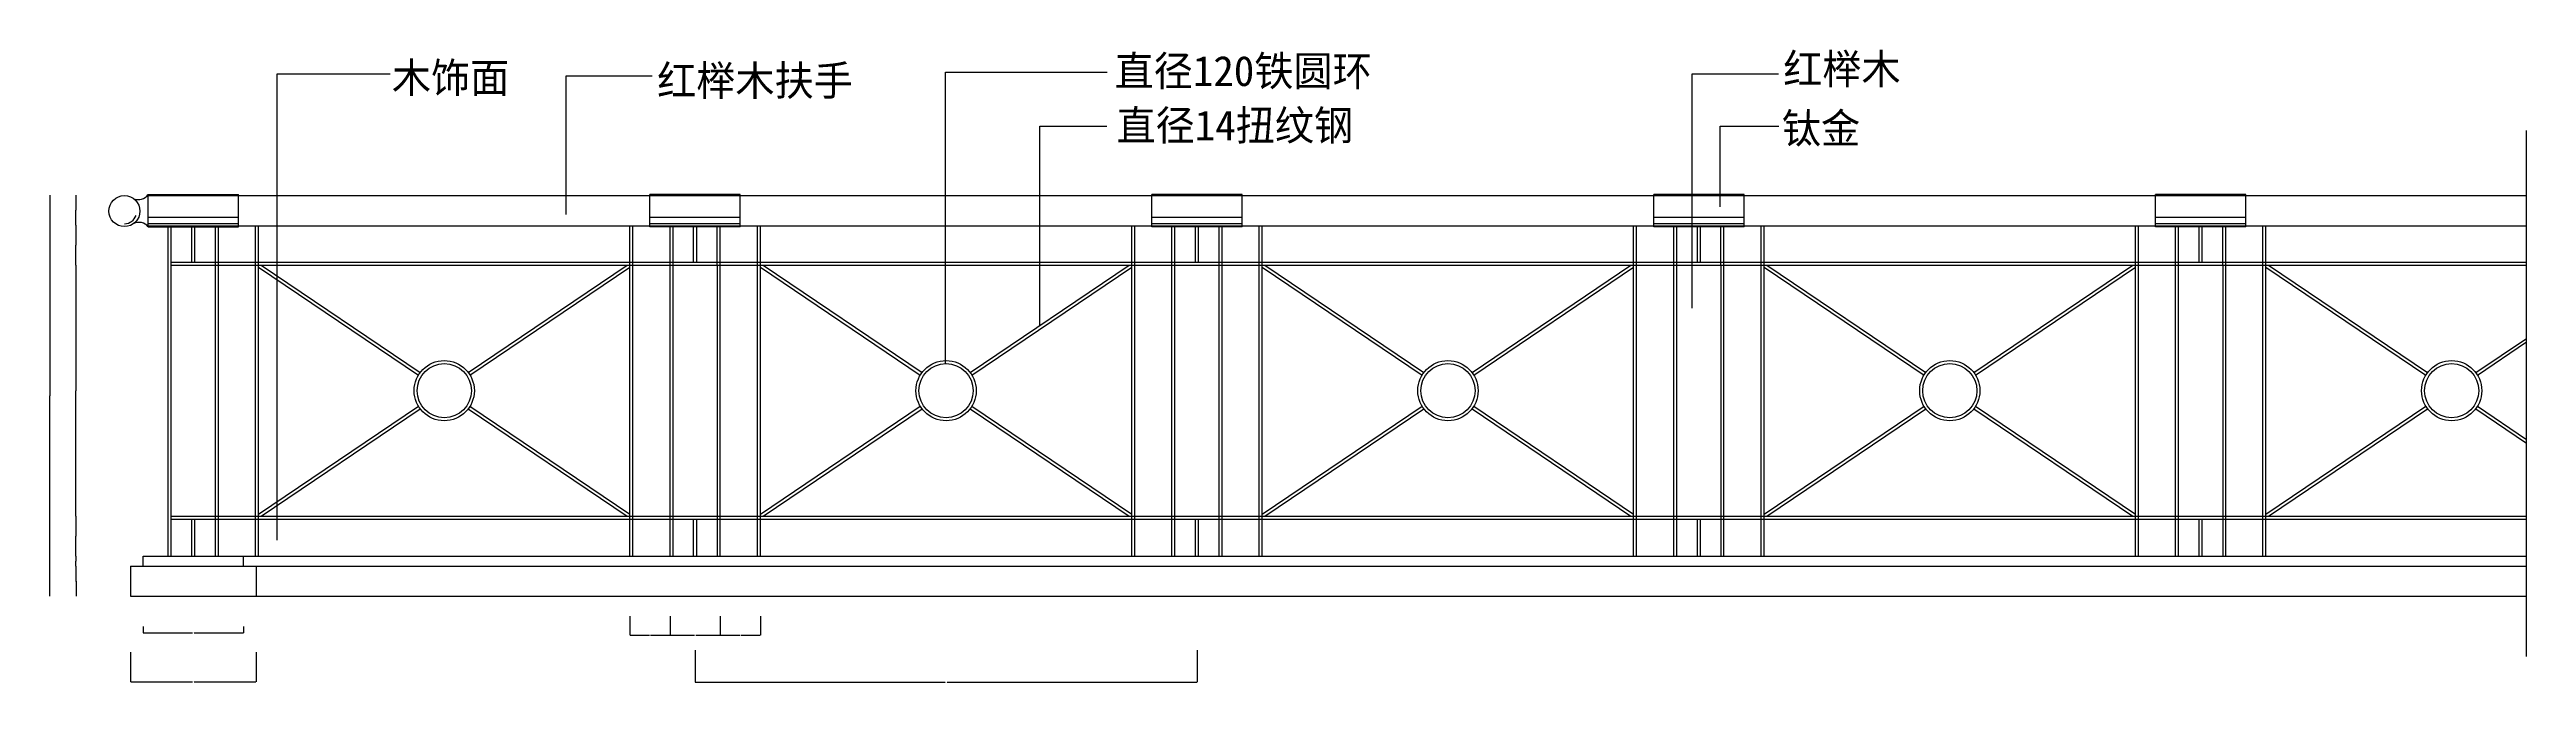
# Model space of a CAD drawing. Header units: metres. Extents: x 326 to 5262, y 5687 to 6949.
import ezdxf

# ---------------------------------------------------------------- set-up
doc = ezdxf.new("R2010")
doc.units = ezdxf.units.M
for name, color, linetype in [('3', 3, 'Continuous'), ('4', 4, 'Continuous'), ('DIM', 3, 'Continuous'), ('TEXT', 3, 'Continuous')]:
    doc.layers.add(name, color=color, linetype=linetype)
doc.dimstyles.get("Standard").update_dxf_attribs({"dimtxt": 2.5, "dimasz": 2.5, "dimexe": 1.25, "dimexo": 0.625, "dimtad": 1, "dimcen": 2.5, "dimazin": 3, "dimtfac": 1, "dimtmove": 0, "dimatfit": 3})

# ---------------------------------------------------------------- blocks, each defined once
blk = doc.blocks.new('*D1')
for p, q in [((487.81, 5747.51), (487.81, 5688.38)), ((737.81, 5747.51), (737.81, 5688.38)), ((488.06, 5688.38), (611.31, 5688.38)), ((614.31, 5688.38), (737.56, 5688.38))]:
    blk.add_line(p, q)
at = {"layer": 'Defpoints'}
for p in [(487.81, 5747.51), (737.81, 5747.51), (487.81, 5688.38)]:
    blk.add_point(p, dxfattribs=at)
at = {"layer": 'DIM', "insert": (612.81, 5688.38), "char_height": 1, "attachment_point": 5}
blk.add_mtext('250', dxfattribs=at)
blk = doc.blocks.new('*D2')
for p, q in [((326.83, 6658.78), (326.83, 6258.78)), ((326.58, 6258.78), (326.33, 6258.78)), ((326.83, 5858.78), (326.83, 6258.78)), ((326.83, 6258.78), (326.83, 6258.78)), ((327.08, 6258.78), (327.33, 6258.78))]:
    blk.add_line(p, q)
at = {"layer": 'Defpoints'}
for p in [(326.83, 6658.78), (326.83, 6258.78), (326.83, 5858.78)]:
    blk.add_point(p, dxfattribs=at)
at = {"layer": 'DIM', "insert": (326.83, 6259.905), "char_height": 1, "attachment_point": 5}
blk.add_mtext('0', dxfattribs=at)
blk = doc.blocks.new('*D3')
for p, q in [((378.7, 6518.78), (378.7, 6268.78)), ((378.45, 6268.78), (378.2, 6268.78)), ((378.7, 6018.78), (378.7, 6268.78)), ((378.7, 6268.78), (378.7, 6268.78)), ((378.95, 6268.78), (379.2, 6268.78))]:
    blk.add_line(p, q)
at = {"layer": 'Defpoints'}
for p in [(378.7, 6518.78), (378.7, 6268.78), (378.7, 6018.78)]:
    blk.add_point(p, dxfattribs=at)
at = {"layer": 'DIM', "insert": (378.7, 6269.905), "char_height": 1, "attachment_point": 5}
blk.add_mtext('0', dxfattribs=at)
blk = doc.blocks.new('*D4')
for p, q in [((378.45, 5928.78), (378.2, 5928.78)), ((378.7, 5938.78), (378.7, 5928.78)), ((378.7, 5918.78), (378.7, 5928.78)), ((378.7, 5928.78), (378.7, 5928.78)), ((378.95, 5928.78), (379.2, 5928.78))]:
    blk.add_line(p, q)
at = {"layer": 'Defpoints'}
for p in [(378.7, 5938.78), (378.7, 5928.78), (378.7, 5918.78)]:
    blk.add_point(p, dxfattribs=at)
at = {"layer": 'DIM', "insert": (378.7, 5929.905), "char_height": 1, "attachment_point": 5}
blk.add_mtext('0', dxfattribs=at)
blk = doc.blocks.new('*D5')
for p, q in [((378.45, 5978.78), (378.2, 5978.78)), ((378.7, 6018.78), (378.7, 5978.78)), ((378.7, 5938.78), (378.7, 5978.78)), ((378.7, 5978.78), (378.7, 5978.78)), ((378.95, 5978.78), (379.2, 5978.78))]:
    blk.add_line(p, q)
at = {"layer": 'Defpoints'}
for p in [(378.7, 6018.78), (378.7, 5978.78), (378.7, 5938.78)]:
    blk.add_point(p, dxfattribs=at)
at = {"layer": 'DIM', "insert": (378.7, 5979.905), "char_height": 1, "attachment_point": 5}
blk.add_mtext('80', dxfattribs=at)
blk = doc.blocks.new('*D6')
for p, q in [((378.45, 5888.78), (378.2, 5888.78)), ((378.7, 5918.78), (378.7, 5888.78)), ((378.7, 5888.78), (379.74, 5888.78)), ((379.74, 5858.78), (379.74, 5888.78)), ((379.99, 5888.78), (380.24, 5888.78))]:
    blk.add_line(p, q)
at = {"layer": 'Defpoints'}
for p in [(378.7, 5918.78), (378.7, 5888.78), (379.74, 5858.78)]:
    blk.add_point(p, dxfattribs=at)
at = {"layer": 'DIM', "insert": (379.22, 5889.905), "char_height": 1, "attachment_point": 5}
blk.add_mtext('1,04', dxfattribs=at)
blk = doc.blocks.new('*D7')
for p, q in [((512.81, 5798.24), (512.81, 5786.02)), ((513.06, 5786.02), (611.28, 5786.02)), ((614.28, 5786.02), (712.5, 5786.02)), ((712.75, 5798.24), (712.75, 5786.02))]:
    blk.add_line(p, q)
at = {"layer": 'Defpoints'}
for p in [(512.81, 5798.24), (512.81, 5786.02), (712.75, 5798.24)]:
    blk.add_point(p, dxfattribs=at)
at = {"layer": 'DIM', "insert": (612.78, 5786.02), "char_height": 1, "attachment_point": 5}
blk.add_mtext('200', dxfattribs=at)
blk = doc.blocks.new('*D8')
for p, q in [((378.45, 6628.93), (378.2, 6628.93)), ((378.7, 6658.78), (378.7, 6628.93)), ((378.7, 6599.07), (378.7, 6628.93)), ((378.7, 6628.93), (378.7, 6628.93)), ((378.95, 6628.93), (379.2, 6628.93))]:
    blk.add_line(p, q)
at = {"layer": 'Defpoints'}
for p in [(378.7, 6658.78), (378.7, 6628.93), (378.7, 6599.07)]:
    blk.add_point(p, dxfattribs=at)
at = {"layer": 'DIM', "insert": (378.7, 6630.055), "char_height": 1, "attachment_point": 5}
blk.add_mtext('60', dxfattribs=at)
blk = doc.blocks.new('*D9')
for p, q in [((378.7, 6599.07), (378.7, 6558.93)), ((378.45, 6558.93), (378.2, 6558.93)), ((378.7, 6518.78), (378.7, 6558.93)), ((378.7, 6558.93), (378.7, 6558.93)), ((378.95, 6558.93), (379.2, 6558.93))]:
    blk.add_line(p, q)
at = {"layer": 'Defpoints'}
for p in [(378.7, 6599.07), (378.7, 6558.93), (378.7, 6518.78)]:
    blk.add_point(p, dxfattribs=at)
at = {"layer": 'DIM', "insert": (378.7, 6560.055), "char_height": 1, "attachment_point": 5}
blk.add_mtext('80', dxfattribs=at)
blk = doc.blocks.new('*D10')
for p, q in [((1612.81, 5751.36), (1612.81, 5687.54)), ((2612.81, 5751.36), (2612.81, 5687.54)), ((1613.06, 5687.54), (2110.81, 5687.54)), ((2114.81, 5687.54), (2612.56, 5687.54))]:
    blk.add_line(p, q)
at = {"layer": 'Defpoints'}
for p in [(1612.81, 5751.36), (2612.81, 5751.36), (1612.81, 5687.54)]:
    blk.add_point(p, dxfattribs=at)
at = {"layer": 'DIM', "insert": (2112.81, 5687.54), "char_height": 1, "attachment_point": 5}
blk.add_mtext('1000', dxfattribs=at)
blk = doc.blocks.new('*D11')
for p, q in [((1662.81, 5819.37), (1662.81, 5781.38)), ((1663.06, 5781.38), (1701.81, 5781.38)), ((1703.81, 5781.38), (1742.56, 5781.38)), ((1742.81, 5819.37), (1742.81, 5781.38))]:
    blk.add_line(p, q)
at = {"layer": 'Defpoints'}
for p in [(1662.81, 5819.37), (1662.81, 5781.38), (1742.81, 5819.37)]:
    blk.add_point(p, dxfattribs=at)
at = {"layer": 'DIM', "insert": (1702.81, 5781.38), "char_height": 1, "attachment_point": 5}
blk.add_mtext('80', dxfattribs=at)
blk = doc.blocks.new('*D12')
for p, q in [((1482.81, 5819.37), (1482.81, 5781.38)), ((1483.06, 5781.38), (1521.81, 5781.38)), ((1523.81, 5781.38), (1562.56, 5781.38)), ((1562.81, 5819.37), (1562.81, 5781.38))]:
    blk.add_line(p, q)
at = {"layer": 'Defpoints'}
for p in [(1482.81, 5819.37), (1482.81, 5781.38), (1562.81, 5819.37)]:
    blk.add_point(p, dxfattribs=at)
at = {"layer": 'DIM', "insert": (1522.81, 5781.38), "char_height": 1, "attachment_point": 5}
blk.add_mtext('80', dxfattribs=at)
blk = doc.blocks.new('*D13')
for p, q in [((1562.81, 5819.37), (1562.81, 5781.38)), ((1563.06, 5781.38), (1611.31, 5781.38)), ((1614.31, 5781.38), (1662.56, 5781.38)), ((1662.81, 5819.37), (1662.81, 5781.38))]:
    blk.add_line(p, q)
at = {"layer": 'Defpoints'}
for p in [(1562.81, 5819.37), (1562.81, 5781.38), (1662.81, 5819.37)]:
    blk.add_point(p, dxfattribs=at)
at = {"layer": 'DIM', "insert": (1612.81, 5781.38), "char_height": 1, "attachment_point": 5}
blk.add_mtext('100', dxfattribs=at)

msp = doc.modelspace()

# ---------------------------------------------------------------- linework, layer by layer
at = {"layer": '3'}
for p, q in [((5261.88, 5739), (5261.88, 6787.28)), ((522.81, 6658.19), (702.81, 6658.19)), ((522.81, 6614.56), (702.81, 6614.56)), ((1522.81, 6658.19), (1702.81, 6658.19)), ((1522.81, 6614.56), (1702.81, 6614.56)), ((2522.81, 6658.19), (2702.81, 6658.19)), ((2522.81, 6614.56), (2702.81, 6614.56)), ((3522.81, 6658.19), (3702.81, 6658.19)), ((3522.81, 6614.56), (3702.81, 6614.56)), ((4522.81, 6658.19), (4702.81, 6658.19)), ((4522.81, 6614.56), (4702.81, 6614.56)), ((522.81, 6601.95), (702.81, 6601.95)), ((522.81, 6597.25), (702.81, 6597.25)), ((562.81, 5938.78), (562.81, 6595.78)), ((568.81, 6518.78), (568.81, 6595.78)), ((609.81, 6524.78), (609.81, 6595.78)), ((615.81, 6524.78), (615.81, 6595.78)), ((656.81, 6518.78), (656.81, 6595.78)), ((662.81, 5938.78), (662.81, 6595.78)), ((736.81, 5938.78), (736.81, 6597.77)), ((742.81, 5938.78), (742.81, 6597.77)), ((1482.81, 5938.78), (1482.81, 6597.77)), ((1488.81, 5938.78), (1488.81, 6597.77)), ((1522.81, 6601.95), (1702.81, 6601.95)), ((1522.81, 6597.25), (1702.81, 6597.25)), ((1562.81, 5938.78), (1562.81, 6595.78)), ((1568.81, 6518.78), (1568.81, 6595.78)), ((1609.81, 6524.78), (1609.81, 6595.78)), ((1615.81, 6524.78), (1615.81, 6595.78)), ((1656.81, 6518.78), (1656.81, 6595.78)), ((1662.81, 5938.78), (1662.81, 6595.78)), ((1736.81, 5938.78), (1736.81, 6597.77)), ((1742.81, 5938.78), (1742.81, 6597.77)), ((2482.81, 5938.78), (2482.81, 6597.77)), ((2488.81, 5938.78), (2488.81, 6597.77)), ((2522.81, 6601.95), (2702.81, 6601.95)), ((2522.81, 6597.25), (2702.81, 6597.25)), ((2562.81, 5938.78), (2562.81, 6595.78)), ((2568.81, 6518.78), (2568.81, 6595.78)), ((2609.81, 6524.78), (2609.81, 6595.78)), ((2615.81, 6524.78), (2615.81, 6595.78)), ((2656.81, 6518.78), (2656.81, 6595.78)), ((2662.81, 5938.78), (2662.81, 6595.78)), ((2736.81, 5938.78), (2736.81, 6597.77)), ((2742.81, 5938.78), (2742.81, 6597.77)), ((3482.81, 5938.78), (3482.81, 6597.77)), ((3488.81, 5938.78), (3488.81, 6597.77)), ((3522.81, 6601.95), (3702.81, 6601.95)), ((3522.81, 6597.25), (3702.81, 6597.25)), ((3562.81, 5938.78), (3562.81, 6595.78)), ((3568.81, 6518.78), (3568.81, 6595.78)), ((3609.81, 6524.78), (3609.81, 6595.78)), ((3615.81, 6524.78), (3615.81, 6595.78)), ((3656.81, 6518.78), (3656.81, 6595.78)), ((3662.81, 5938.78), (3662.81, 6595.78)), ((3736.81, 5938.78), (3736.81, 6597.77)), ((3742.81, 5938.78), (3742.81, 6597.77)), ((4482.81, 5938.78), (4482.81, 6597.77)), ((4488.81, 5938.78), (4488.81, 6597.77)), ((4522.81, 6601.95), (4702.81, 6601.95)), ((4522.81, 6597.25), (4702.81, 6597.25)), ((4562.81, 5938.78), (4562.81, 6595.78)), ((4568.81, 6518.78), (4568.81, 6595.78)), ((4609.81, 6524.78), (4609.81, 6595.78)), ((4615.81, 6524.78), (4615.81, 6595.78)), ((4656.81, 6518.78), (4656.81, 6595.78)), ((4662.81, 5938.78), (4662.81, 6595.78)), ((4736.81, 5938.78), (4736.81, 6597.77)), ((4742.81, 5938.78), (4742.81, 6597.77)), ((568.81, 6524.78), (5261.88, 6524.78)), ((568.81, 6518.78), (5261.88, 6518.78)), ((568.81, 5938.78), (568.81, 6518.78)), ((656.81, 5938.78), (656.81, 6518.78)), ((742.81, 6515.16), (1061.48, 6299.84)), ((748.17, 6518.78), (1064.84, 6304.82)), ((1160.78, 6304.82), (1477.45, 6518.78)), ((1164.14, 6299.84), (1482.81, 6515.16)), ((1568.81, 5938.78), (1568.81, 6518.78)), ((1657.24, 5938.78), (1657.24, 6518.78)), ((1742.81, 6515.16), (2061.48, 6299.84)), ((1748.17, 6518.78), (2064.84, 6304.82)), ((2160.78, 6304.82), (2477.45, 6518.78)), ((2164.14, 6299.84), (2482.81, 6515.16)), ((2568.81, 5938.78), (2568.81, 6518.78)), ((2657.24, 5938.78), (2657.24, 6518.78)), ((2742.81, 6515.16), (3061.48, 6299.84)), ((2748.17, 6518.78), (3064.84, 6304.82)), ((3160.78, 6304.82), (3477.45, 6518.78)), ((3164.14, 6299.84), (3482.81, 6515.16)), ((3568.81, 5938.78), (3568.81, 6518.78)), ((3657.24, 5938.78), (3657.24, 6518.78)), ((3742.81, 6515.16), (4061.48, 6299.84)), ((3748.17, 6518.78), (4064.84, 6304.82)), ((4160.78, 6304.82), (4477.45, 6518.78)), ((4164.14, 6299.84), (4482.81, 6515.16)), ((4568.81, 5938.78), (4568.81, 6518.78)), ((4657.24, 5938.78), (4657.24, 6518.78)), ((4742.81, 6515.16), (5061.48, 6299.84)), ((4748.17, 6518.78), (5064.84, 6304.82)), ((5160.78, 6304.82), (5261.88, 6373.12)), ((5164.14, 6299.84), (5261.88, 6365.88)), ((742.81, 6022.4), (1061.48, 6237.72)), ((748.17, 6018.78), (1064.84, 6232.74)), ((1160.78, 6232.74), (1477.45, 6018.78)), ((1164.14, 6237.72), (1482.81, 6022.4)), ((1742.81, 6022.4), (2061.48, 6237.72)), ((1748.17, 6018.78), (2064.84, 6232.74)), ((2160.78, 6232.74), (2477.45, 6018.78)), ((2164.14, 6237.72), (2482.81, 6022.4)), ((2742.81, 6022.4), (3061.48, 6237.72)), ((2748.17, 6018.78), (3064.84, 6232.74)), ((3160.78, 6232.74), (3477.45, 6018.78)), ((3164.14, 6237.72), (3482.81, 6022.4)), ((3742.81, 6022.4), (4061.48, 6237.72)), ((3748.17, 6018.78), (4064.84, 6232.74)), ((4160.78, 6232.74), (4477.45, 6018.78)), ((4164.14, 6237.72), (4482.81, 6022.4)), ((4742.81, 6022.4), (5061.48, 6237.72)), ((4748.17, 6018.78), (5064.84, 6232.74)), ((5160.78, 6232.74), (5261.88, 6164.43)), ((5164.14, 6237.72), (5261.88, 6171.68)), ((568.81, 6018.78), (5261.88, 6018.78)), ((568.81, 6012.78), (5261.88, 6012.78)), ((609.81, 5938.78), (609.81, 6012.78)), ((615.81, 5938.78), (615.81, 6012.78)), ((1609.81, 5938.78), (1609.81, 6012.78)), ((1615.81, 5938.78), (1615.81, 6012.78)), ((2609.81, 5938.78), (2609.81, 6012.78)), ((2615.81, 5938.78), (2615.81, 6012.78)), ((3609.81, 5938.78), (3609.81, 6012.78)), ((3615.81, 5938.78), (3615.81, 6012.78)), ((4609.81, 5938.78), (4609.81, 6012.78)), ((4615.81, 5938.78), (4615.81, 6012.78))]:
    msp.add_line(p, q, dxfattribs=at)
for centre, radius in [((1112.81, 6268.78), 60), ((1112.81, 6268.78), 54), ((2112.81, 6268.78), 60), ((2112.81, 6268.78), 54), ((3112.81, 6268.78), 60), ((3112.81, 6268.78), 54), ((4112.81, 6268.78), 60), ((4112.81, 6268.78), 54), ((5112.81, 6268.78), 60), ((5112.81, 6268.78), 54)]:
    msp.add_circle(centre, radius, dxfattribs=at)
msp.add_arc((475.29, 6626.84), 25.14, 271.63, 339.24, dxfattribs=at)
at = {"layer": '4'}
for p, q in [((522.81, 6659.76), (702.81, 6659.76)), ((522.81, 6595.78), (522.81, 6659.76)), ((702.81, 6595.78), (702.81, 6659.76)), ((702.81, 6657.77), (1522.81, 6657.77)), ((1522.81, 6595.78), (1522.81, 6659.76)), ((1702.81, 6659.76), (1522.81, 6659.76)), ((1702.81, 6595.78), (1702.81, 6659.76)), ((1702.81, 6657.77), (2522.81, 6657.77)), ((2702.81, 6659.76), (2522.81, 6659.76)), ((2522.81, 6595.78), (2522.81, 6659.76)), ((2702.81, 6595.78), (2702.81, 6659.76)), ((2702.81, 6657.77), (3522.81, 6657.77)), ((3522.81, 6595.78), (3522.81, 6659.76)), ((3702.81, 6659.76), (3522.81, 6659.76)), ((3702.81, 6595.78), (3702.81, 6659.76)), ((3702.81, 6657.77), (4522.81, 6657.77)), ((4522.81, 6595.78), (4522.81, 6659.76)), ((4702.81, 6659.76), (4522.81, 6659.76)), ((4702.81, 6595.78), (4702.81, 6659.76)), ((4702.81, 6657.77), (5261.88, 6657.77)), ((522.81, 6595.78), (702.81, 6595.78)), ((702.81, 6597.77), (1522.81, 6597.77)), ((1702.81, 6595.78), (1522.81, 6595.78)), ((1702.81, 6597.77), (2522.81, 6597.77)), ((2702.81, 6595.78), (2522.81, 6595.78)), ((2702.81, 6597.77), (3522.81, 6597.77)), ((3702.81, 6595.78), (3522.81, 6595.78)), ((3702.81, 6597.77), (4522.81, 6597.77)), ((4702.81, 6595.78), (4522.81, 6595.78)), ((4702.81, 6597.77), (5261.88, 6597.77)), ((512.81, 5938.78), (5261.88, 5938.78)), ((512.81, 5918.78), (512.81, 5938.78)), ((712.75, 5918.78), (712.75, 5938.78)), ((487.81, 5918.78), (5261.88, 5918.78)), ((487.81, 5918.78), (487.81, 5858.78)), ((737.81, 5918.78), (737.81, 5858.78)), ((487.81, 5858.78), (5261.88, 5858.78))]:
    msp.add_line(p, q, dxfattribs=at)
msp.add_circle((475.49, 6626.77), 30.92, dxfattribs=at)
for centre, radius, start, end in [((503.02, 6674.38), 24.61, 248.9, 323.54), ((504.42, 6580.55), 23.88, 39.62, 115.44)]:
    msp.add_arc(centre, radius, start, end, dxfattribs=at)

# ---------------------------------------------------------------- texts
at = {"layer": 'TEXT'}
for s, p in [('木饰面', (1008.49, 6862.74)), ('红榉木扶手', (1537.03, 6857.13)), ('直径120铁圆环', (2448.55, 6876.25)), ('红榉木', (3780.94, 6880.33)), ('直径14扭纹钢', (2452.31, 6767.71)), ('钛金', (3778.23, 6762.07))]:
    msp.add_text(s, height=60, dxfattribs=at).set_placement(p)

# ---------------------------------------------------------------- dimensions: what is measured, and where the dimension line sits
at = {"layer": 'DIM'}
for base, p1, p2, picture, middle in [((326.83, 6258.78), (326.83, 5858.78), (326.83, 6658.78), '*D2', (326.83, 6259.905)), ((378.7, 6268.78), (378.7, 6518.78), (378.7, 6018.78), '*D3', (378.7, 6269.905)), ((378.7, 5928.78), (378.7, 5938.78), (378.7, 5918.78), '*D4', (378.7, 5929.905)), ((378.7, 5888.78), (378.7, 5918.78), (379.74, 5858.78), '*D6', (379.22, 5889.905)), ((1482.81, 5781.38), (1482.81, 5819.37), (1562.81, 5819.37), '*D12', (1522.81, 5781.38)), ((1562.81, 5781.38), (1562.81, 5819.37), (1662.81, 5819.37), '*D13', (1612.81, 5781.38)), ((1662.81, 5781.38), (1662.81, 5819.37), (1742.81, 5819.37), '*D11', (1702.81, 5781.38)), ((1612.81, 5687.54), (1612.81, 5751.36), (2612.81, 5751.36), '*D10', (2112.81, 5687.54))]:
    dim = msp.add_linear_dim(base=base, p1=p1, p2=p2, dimstyle='Standard', dxfattribs=at)
    dim.commit()
    dim.dimension.update_dxf_attribs({"geometry": picture, "text_midpoint": middle})
for base, p1, p2, text, picture, middle in [((378.7, 6628.93), (378.7, 6658.78), (378.7, 6599.07), '60', '*D8', (378.7, 6630.055)), ((378.7, 6558.93), (378.7, 6599.07), (378.7, 6518.78), '80', '*D9', (378.7, 6560.055)), ((378.7, 5978.78), (378.7, 6018.78), (378.7, 5938.78), '80', '*D5', (378.7, 5979.905)), ((512.81, 5786.02), (512.81, 5798.24), (712.75, 5798.24), '200', '*D7', (612.78, 5786.02)), ((487.81, 5688.38), (487.81, 5747.51), (737.81, 5747.51), '250', '*D1', (612.81, 5688.38))]:
    dim = msp.add_linear_dim(base=base, p1=p1, p2=p2, text=text, dimstyle='Standard', dxfattribs=at)
    dim.commit()
    dim.dimension.update_dxf_attribs({"geometry": picture, "text_midpoint": middle})

# ---------------------------------------------------------------- leaders
for points in [[(779.94, 5970.66), (779.94, 6900.89), (1005.01, 6900.89)], [(1355.5, 6620.09), (1355.5, 6896.39), (1526.87, 6896.39)], [(2111.9, 6323.59), (2111.9, 6903.65), (2433.66, 6903.65)], [(3599.19, 6433.57), (3599.19, 6900.89), (3771.3, 6900.89)], [(2299.63, 6399.17), (2299.63, 6796.13), (2433.22, 6796.13)], [(3655.36, 6635.21), (3655.36, 6796.05), (3771.83, 6796.05)]]:
    msp.add_leader(points, dimstyle='Standard', dxfattribs=at)

doc.saveas('drawing.dxf')
